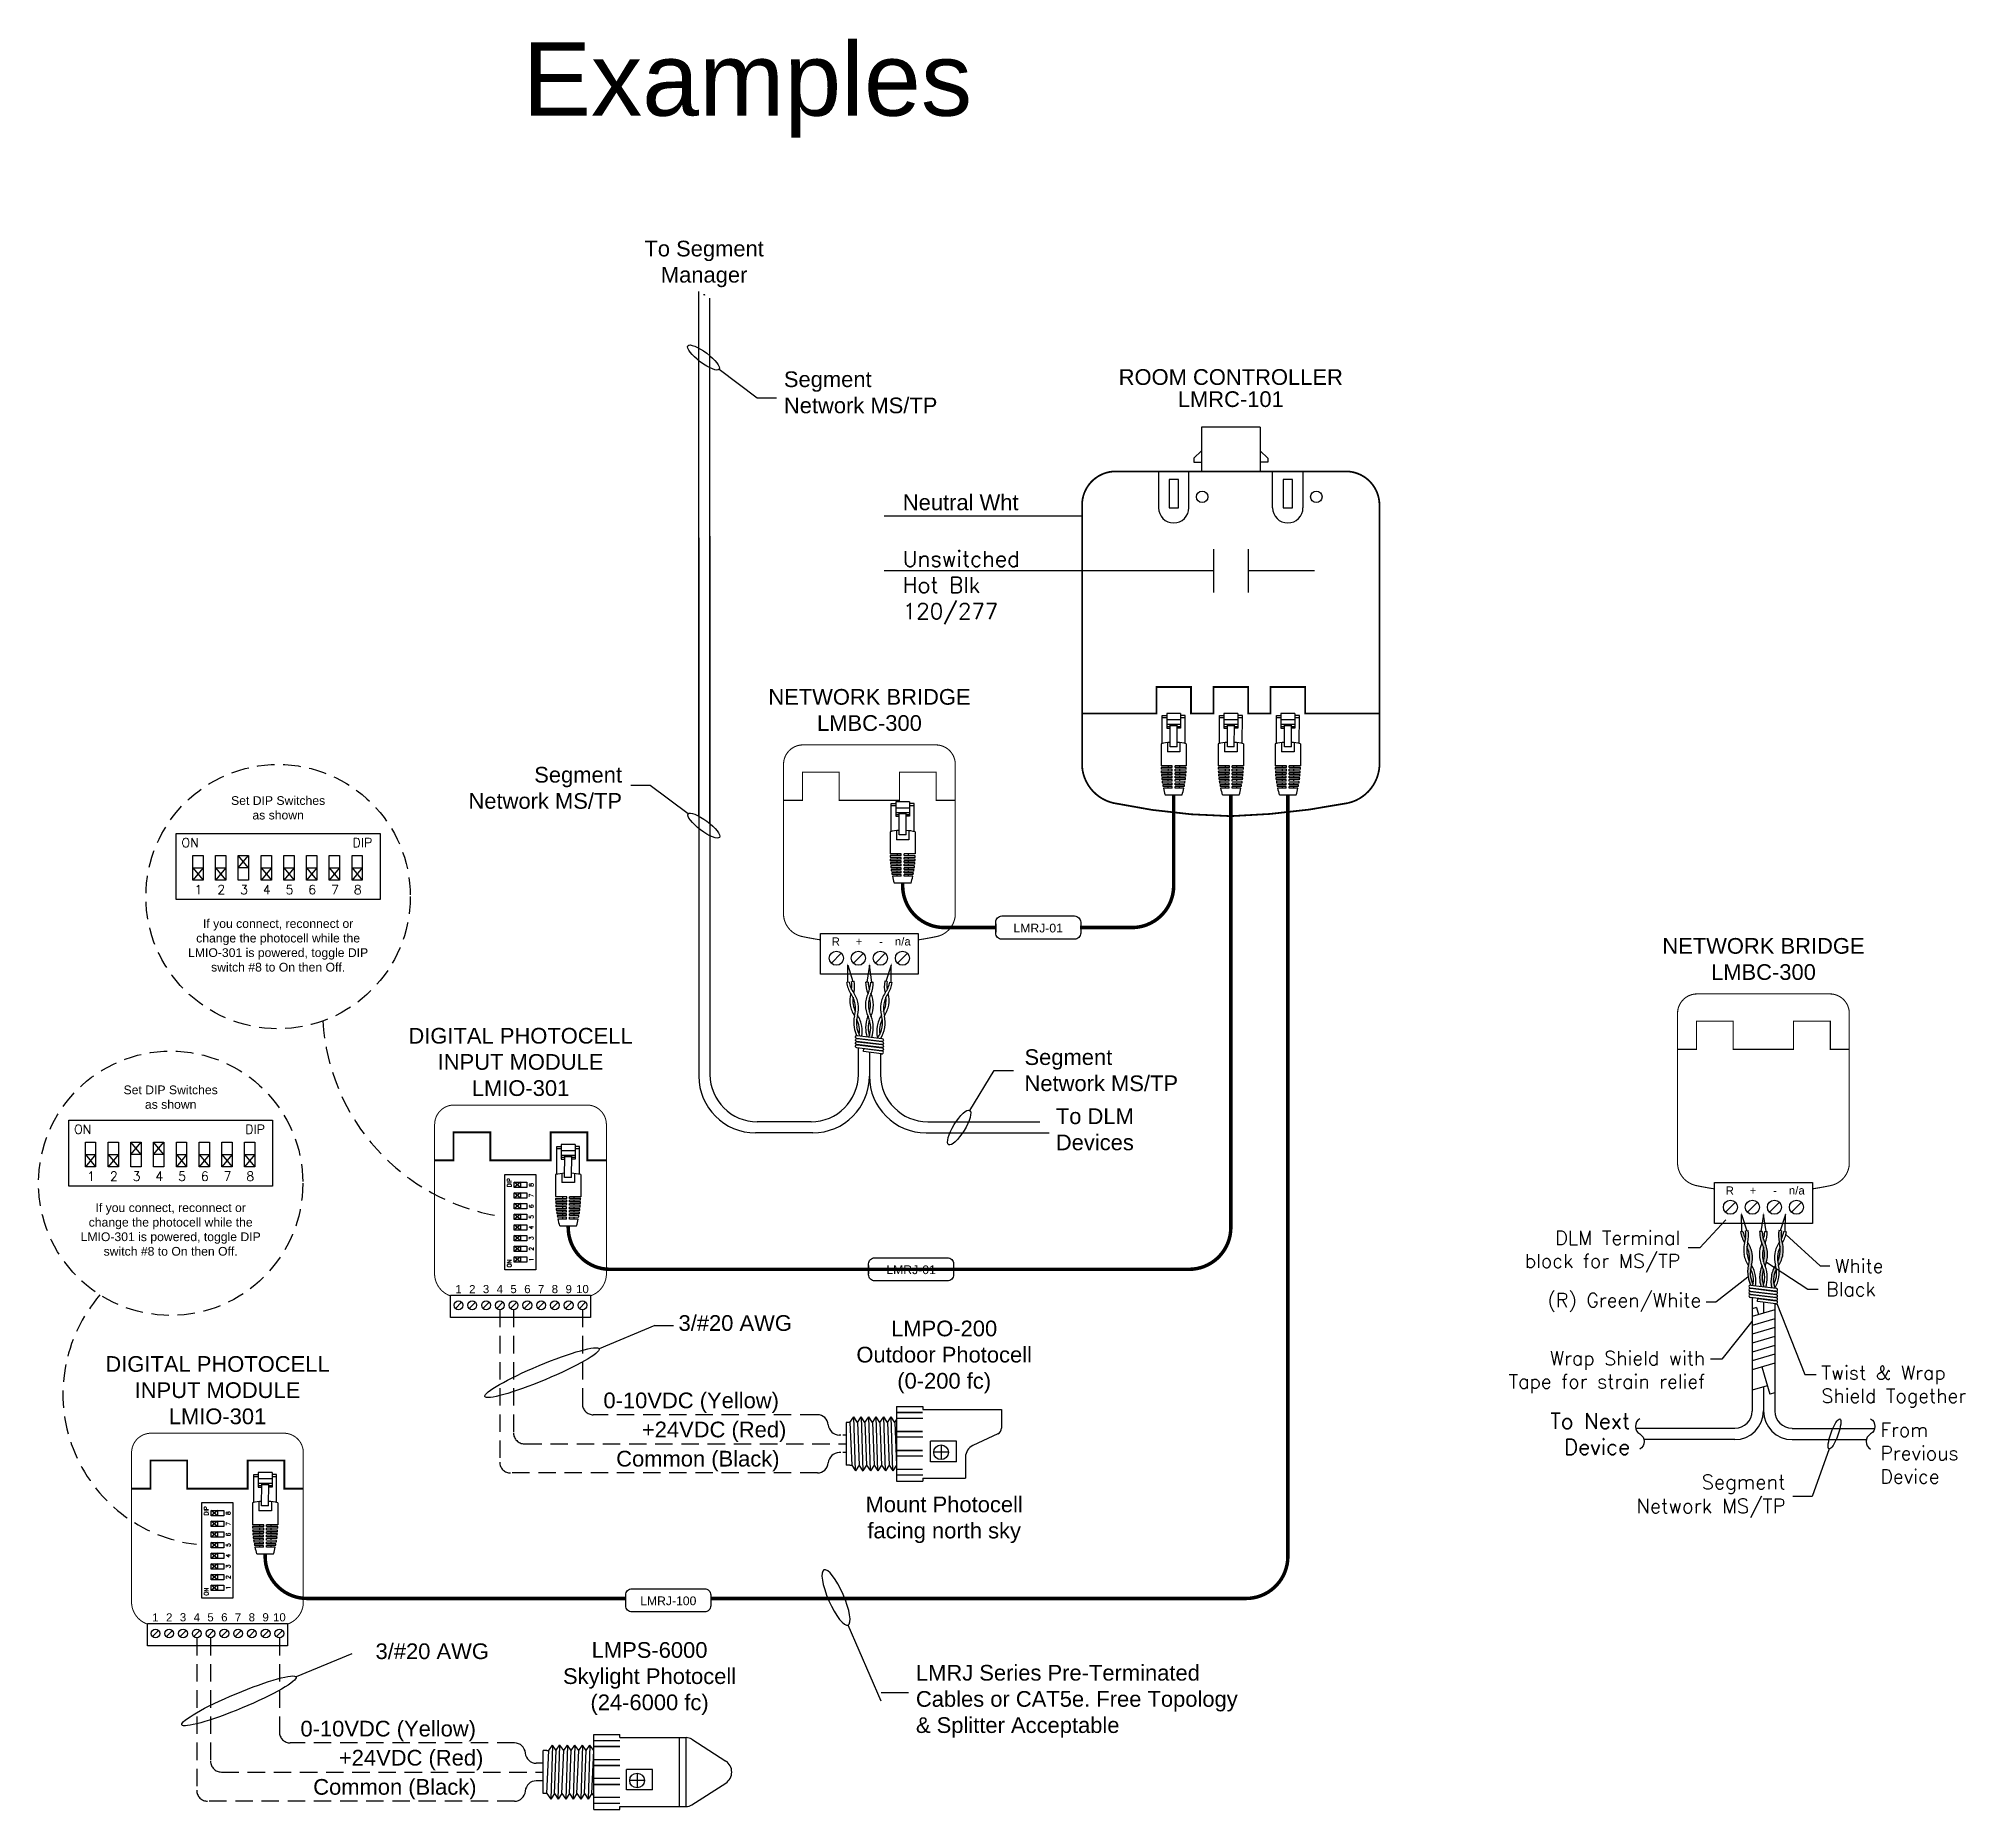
# Model space of a CAD drawing. Header units: inches. Extents: x 59 to 3361, y -1026 to 1732.
# Drawn here: x 1150.4 to 1426.5, y 501.2 to 755 of the extents above; entities that cross this region are included whole.
import ezdxf

# ---------------------------------------------------------------- set-up
doc = ezdxf.new("R2010")
doc.units = ezdxf.units.IN
doc.header["$MEASUREMENT"] = 0
doc.linetypes.add('DASHED', pattern=[0.75, 0.5, -0.25])
doc.layers.add('WS_DETAIL', color=7, linetype='Continuous')
doc.styles.add('ARIAL', font='arial.ttf')
doc.styles.add('ROMANS', font='ROMANS.shx', dxfattribs={"height": 0.0625})
doc.dimstyles.get("Standard").update_dxf_attribs({"dimtxt": 0.18, "dimasz": 0.18, "dimexe": 0.18, "dimexo": 0.0625, "dimgap": 0.09, "dimtad": 0, "dimtih": 1, "dimtoh": 1, "dimdec": 4, "dimzin": 0, "dimdsep": 46, "dimtxsty": 'Standard', "dimcen": 0.09, "dimadec": 0, "dimazin": 0, "dimtfac": 1, "dimtdec": 4, "dimtofl": 0, "dimtmove": 0, "dimatfit": 3, "dimfxl": 1, "dimtolj": 1, "dimtzin": 0, "dimarcsym": 0})

msp = doc.modelspace()

# ---------------------------------------------------------------- texts
at = {"insert": (1251.97, 740.82), "char_height": 10.5, "attachment_point": 8, "style": 'ARIAL'}
msp.add_mtext_dynamic_manual_height_columns('Examples', width=143.1206, gutter_width=70, heights=[0], dxfattribs=at)
at = {"style": 'ARIAL'}
for s, insert, char_height, width, attachment_point in [('To Segment\\PManager', (1245.77, 726.07), 2.249, 57.7564, 2), ('Segment \\PNetwork MS/TP', (1257.2, 701.31), 2.2491, 57.7564, 7), ('Neutral Wht', (1274.24, 688.56), 2.25, 37.3092, 4), ('{\\Fromans|c0;Unswitched\\PHot Blk\\P120/277}', (1274.24, 676.35), 2.2491, 37.2943, 4), ('Segment \\PNetwork MS/TP', (1234, 650.66), 2.25, 40.9705, 3), ('Set DIP Switches \\Pas shown', (1184.72, 646.46), 1.25, 40.9705, 2), ('{\\Fromans|c0;ON}', (1170.87, 640.46), 1.3148, 11.4033, 1), ('{\\Fromans|c0;DIP}', (1195.39, 640.46), 1.3148, 11.4033, 1), ('{\\Fromans|c0;1}', (1173.31, 633.73), 1.3148, 11.4033, 2), ('{\\Fromans|c0;2}', (1176.57, 633.73), 1.3148, 11.4033, 2), ('{\\Fromans|c0;3}', (1179.83, 633.73), 1.3148, 11.4033, 2), ('{\\Fromans|c0;4}', (1183.09, 633.73), 1.3148, 11.4033, 2), ('{\\Fromans|c0;5}', (1186.35, 633.73), 1.3148, 11.4033, 2), ('{\\Fromans|c0;6}', (1189.61, 633.73), 1.3148, 11.4033, 2), ('{\\Fromans|c0;7}', (1192.87, 633.73), 1.3148, 11.4033, 2), ('{\\Fromans|c0;8}', (1196.13, 633.73), 1.3148, 11.4033, 2), ('If you connect, reconnect or \\Pchange the photocell while the \\PLMIO-301 is powered, toggle DIP \\Pswitch #8 to On then Off.', (1184.72, 628.83), 1.25, 40.9705, 2), ('Segment \\PNetwork MS/TP', (1291.68, 610.19), 2.25, 40.9705, 1), ('{\\Fromans|c0;ON}', (1155.48, 599.38), 1.3148, 11.4033, 1), ('{\\Fromans|c0;DIP}', (1180, 599.38), 1.3148, 11.4033, 1), ('To DLM \\PDevices', (1296.17, 601.72), 2.25, 40.9705, 1), ('{\\Fromans|c0;1}', (1157.92, 592.65), 1.3148, 11.4033, 2), ('{\\Fromans|c0;2}', (1161.18, 592.65), 1.3148, 11.4033, 2), ('{\\Fromans|c0;3}', (1164.44, 592.65), 1.3148, 11.4033, 2), ('{\\Fromans|c0;4}', (1167.69, 592.65), 1.3148, 11.4033, 2), ('{\\Fromans|c0;5}', (1170.95, 592.65), 1.3148, 11.4033, 2), ('{\\Fromans|c0;6}', (1174.21, 592.65), 1.3148, 11.4033, 2), ('{\\Fromans|c0;7}', (1177.47, 592.65), 1.3148, 11.4033, 2), ('{\\Fromans|c0;8}', (1180.73, 592.65), 1.3148, 11.4033, 2), ('If you connect, reconnect or \\Pchange the photocell while the \\PLMIO-301 is powered, toggle DIP \\Pswitch #8 to On then Off.', (1169.32, 588.11), 1.25, 40.9705, 2)]:
    msp.add_mtext(s, dxfattribs=dict(at, insert=insert, char_height=char_height, width=width, attachment_point=attachment_point))
at = {"lineweight": 0, "insert": (1169.32, 603.32), "char_height": 1.2512, "width": 64.6289, "attachment_point": 5, "style": 'ARIAL'}
msp.add_mtext('Set DIP Switches \\Pas shown', dxfattribs=at)
at = {"linetype": 'Continuous', "insert": (1276.12, 516.74), "char_height": 2.25, "width": 57.7614, "attachment_point": 4, "style": 'ARIAL'}
msp.add_mtext('LMRJ Series Pre-Terminated \\PCables or CAT5e. Free Topology \\P& Splitter Acceptable', dxfattribs=at)

# ---------------------------------------------------------------- blocks, each defined once
blk = doc.blocks.new('A$C1C8A2811')
for p, q in [((1.57, 1.6), (3, 3.03)), ((4.73, 1.6), (6.16, 3.03)), ((7.88, 1.6), (9.31, 3.03)), ((11.04, 1.6), (12.47, 3.03))]:
    blk.add_line(p, q)
blk.add_lwpolyline([(0, 5.86), (14.04, 5.86), (14.04, 0), (0, 0)], close=True)
for centre in [(2.29, 2.31), (5.44, 2.31), (8.6, 2.31), (11.76, 2.31)]:
    blk.add_circle(centre, 1.01)
blk = doc.blocks.new('LMBC-300_TW')
at = {"linetype": 'Continuous', "const_width": 0.154}
for points in [[(0.01, 7.94), (-9.52, 7.94, 0.414214), (-12.3, 5.15), (-12.3, -16.47, 0.329956), (-9.7, -19.51, 0.013489), (-7.02, -20, 0.013489)], [(0.01, 7.94), (9.53, 7.94, -0.414214), (12.31, 5.15), (12.31, -16.47, -0.329956), (9.71, -19.51, -0.01354), (7.02, -20, -0.01354)]]:
    blk.add_lwpolyline(points, format="xyb", dxfattribs=at)
blk.add_lwpolyline([(-12.3, 0), (-9.59, 0), (-9.59, 4.03), (-4.33, 4.03), (-4.33, 0), (4.33, 0), (4.33, 4.03), (9.59, 4.03), (9.59, 0), (12.31, 0)], dxfattribs=at)
at = {"xscale": 0.9995999999999999, "yscale": 0.9995999999999999, "zscale": 0.9995999999999999}
blk.add_blockref('A$C1C8A2811', (-7.02, -24.94), dxfattribs=at)
at = {"style": 'ARIAL'}
for s, insert, char_height, width, attachment_point in [('NETWORK BRIDGE\\PLMBC-300', (0.01, 15.95), 2.25, 40.9705, 2), ('R', (-4.82, -20.82), 1.17, 0.6198, 8), ('+', (-1.49, -20.82), 1.17, 0.8335, 8), ('-', (1.66, -20.82), 1.17, 0.8454, 8), ('n/a', (4.79, -20.82), 1.168, 0.8454, 8)]:
    blk.add_mtext(s, dxfattribs=dict(at, insert=insert, char_height=char_height, width=width, attachment_point=attachment_point))
blk = doc.blocks.new('G_ENDLINE')
blk.add_lwpolyline([(0.087, 0, -0.57735), (0, 0, 0.57735), (-0.087, 0, 0.57735)], format="xyb")
blk = doc.blocks.new('A$C65587FE4')
for p, q in [((0.468, 0.107), (0.027, 0.054)), ((0.033, 0.001), (0.478, 0.054))]:
    blk.add_line(p, q)
for centre, start, end in [((0.027, 0.027), 90, 283.7483), ((0.474, 0.081), 276.8741, 103.7978)]:
    blk.add_arc(centre, 0.0271, start, end)
blk = doc.blocks.new('A$C6E196373')
for p, q in [((0.117, 0), (0, 0.098)), ((0.117, 0.098), (0, 0)), ((0.117, 0.098), (0.117, 0))]:
    blk.add_line(p, q)
blk.add_lwpolyline([(0, 0.098), (0.235, 0.098), (0.235, 0), (0, 0)], close=True)
blk = doc.blocks.new('*U189')
at = {"linetype": 'DASHED', "ltscale": 5}
for p, q in [((-49.65, 19.22), (-49.65, -2.62)), ((-47.68, 19.22), (-47.68, 1.56)), ((-37.81, 19.22), (-37.81, 5.73)), ((-4.12, 4.18), (-36.25, 4.18)), ((-46.12, 0), (0, 0)), ((-4.12, -4.18), (-48.09, -4.18))]:
    blk.add_line(p, q, dxfattribs=at)
at = {"linetype": 'Continuous'}
blk.add_line((-27.43, 16.96), (-35.4, 13.63), dxfattribs=at)
for p, q in [((-27.43, 16.96), (-24.77, 16.96)), ((0.54, 3.08), (0, 3.08)), ((0, 3.08), (0, -3.08)), ((0.54, 3.08), (1.07, 3.87)), ((0.54, 3.08), (0.79, -3.08)), ((1.32, -3.87), (1.07, 3.87)), ((1.61, 3.08), (1.07, 3.87)), ((1.61, 3.08), (2.15, 3.87)), ((1.61, 3.08), (1.86, -3.08)), ((2.15, 3.87), (2.4, -3.87)), ((2.68, 3.08), (2.15, 3.87)), ((2.68, 3.08), (3.22, 3.87)), ((2.68, 3.08), (2.93, -3.08)), ((3.47, -3.87), (3.22, 3.87)), ((3.76, 3.08), (3.22, 3.87)), ((3.76, 3.08), (4.29, 3.87)), ((3.76, 3.08), (4.01, -3.08)), ((4.54, -3.87), (4.29, 3.87)), ((4.83, 3.08), (4.29, 3.87)), ((4.83, 3.08), (5.37, 3.87)), ((4.83, 3.08), (5.08, -3.08)), ((5.62, -3.87), (5.37, 3.87)), ((5.9, 3.08), (5.37, 3.87)), ((5.9, 3.08), (6.44, 3.87)), ((5.9, 3.08), (6.15, -3.08)), ((6.69, -3.87), (6.44, 3.87)), ((6.98, 3.08), (6.44, 3.87)), ((6.98, 3.08), (7.23, 3.45)), ((6.98, 3.08), (7.23, -3.08)), ((7.23, 5.36), (10.98, 5.36)), ((7.23, 5.36), (7.23, -5.36)), ((10.98, 3.65), (7.23, 3.65)), ((10.98, 5.36), (10.98, 4.93)), ((10.98, 4.93), (22.26, 4.93)), ((22.26, 4.93), (22.26, 2.26)), ((10.98, 0.94), (7.23, 0.94)), ((12.1, -2.56), (12.1, 0.36)), ((15.8, 0.36), (12.1, 0.36)), ((15.8, -2.56), (15.8, 0.36)), ((21.74, 1.43), (18.15, -0.24)), ((10.98, -1.77), (7.23, -1.77)), ((15.8, -2.56), (12.1, -2.56)), ((14.64, -1.21), (12.54, -1.21)), ((13.59, -0.16), (13.59, -2.26)), ((17.09, -1.89), (17.09, -4.93)), ((0.54, -3.08), (0, -3.08)), ((0.54, -3.08), (0.79, -3.08)), ((0.79, -3.08), (1.32, -3.87)), ((1.86, -3.08), (1.32, -3.87)), ((1.86, -3.12), (2.4, -3.9)), ((2.93, -3.08), (2.4, -3.87)), ((2.93, -3.08), (3.47, -3.87)), ((4.01, -3.08), (3.47, -3.87)), ((4.01, -3.08), (4.54, -3.87)), ((5.08, -3.08), (4.54, -3.87)), ((5.08, -3.08), (5.62, -3.87)), ((6.15, -3.08), (5.62, -3.87)), ((6.15, -3.08), (6.69, -3.87)), ((7.23, -3.08), (6.69, -3.87)), ((10.98, -4.48), (7.23, -4.48)), ((7.23, -5.36), (10.98, -5.36)), ((10.98, -4.93), (17.09, -4.93)), ((10.98, -4.93), (10.98, -5.36))]:
    blk.add_line(p, q)
at = {"linetype": 'DASHED'}
for p, q in [((0, 1.26), (-1.01, 1.26)), ((0, -1.26), (-1.01, -1.26))]:
    blk.add_line(p, q, dxfattribs=at)
at = {"const_width": 0.226}
for points in [[(10.98, 4.48), (7.23, 4.48)], [(10.98, 1.77), (7.23, 1.77)], [(10.98, -0.94), (7.23, -0.94)], [(10.98, -3.65), (7.23, -3.65)]]:
    blk.add_lwpolyline(points, dxfattribs=at)
blk.add_circle((13.59, -1.21), 1.05)
at = {"linetype": 'DASHED', "ltscale": 5}
for centre in [(-36.25, 5.73), (-46.12, 1.56), (-48.09, -2.62)]:
    blk.add_arc(centre, 1.56, 180, 270, dxfattribs=at)
at = {"ltscale": 5}
for centre, start, end in [((-4.12, 2.62), 3.6573, 90), ((-1.01, 2.82), 183.6573, 270), ((-1.01, -2.82), 90, 176.3427)]:
    blk.add_arc(centre, 1.56, start, end, dxfattribs=at)
for centre, radius, start, end in [((21.35, 2.26), 0.911, 295.0034, 0), ((-4.12, -2.62), 1.56, 270, 356.3427), ((18.92, -1.89), 1.82, 115.0034, 180)]:
    blk.add_arc(centre, radius, start, end)
blk.add_ellipse((-43.59, 10.2), major_axis=(8.19, 3.42), ratio=0.124542)
at = {"style": 'ARIAL'}
for s, p in [('3/#20 AWG', (-24.03, 16.19)), ('0-10VDC (Yellow)', (-34.79, 5.1)), ('+24VDC (Red)', (-29.28, 0.93)), ('Common (Black)', (-32.96, -3.25))]:
    blk.add_text(s, height=2.25, dxfattribs=at).set_placement(p)
at = {"char_height": 2.25, "width": 40.9705, "attachment_point": 2, "style": 'ARIAL'}
for s, insert in [('LMPO-200 \\POutdoor Photocell\\P(0-200 fc)', (14.04, 17.66)), ('Mount Photocell\\Pfacing north sky', (14.04, -7.55))]:
    blk.add_mtext(s, dxfattribs=dict(at, insert=insert))
blk = doc.blocks.new('*U191')
at = {"linetype": 'DASHED', "ltscale": 5}
for p, q in [((-49.65, 19.22), (-49.65, -2.62)), ((-47.68, 19.22), (-47.68, 1.56)), ((-37.81, 19.22), (-37.81, 5.73)), ((-4.12, 4.18), (-36.25, 4.18)), ((-46.12, 0), (0, 0)), ((0, 1.26), (-1.01, 1.26)), ((0, -1.26), (-1.01, -1.26)), ((-4.12, -4.18), (-48.09, -4.18))]:
    blk.add_line(p, q, dxfattribs=at)
at = {"linetype": 'Continuous'}
blk.add_line((-27.43, 16.96), (-35.4, 13.63), dxfattribs=at)
for p, q in [((0, -3.08), (0, 3.08)), ((0.54, 3.08), (0, 3.08)), ((0.54, -3.08), (0.79, 3.08)), ((0.54, 3.08), (0.79, 3.08)), ((0.79, 3.08), (1.32, 3.87)), ((1.32, 3.87), (1.07, -3.87)), ((1.86, 3.08), (1.32, 3.87)), ((1.61, -3.08), (1.86, 3.08)), ((1.86, 3.12), (2.4, 3.9)), ((2.15, -3.87), (2.4, 3.87)), ((2.93, 3.08), (2.4, 3.87)), ((2.68, -3.08), (2.93, 3.08)), ((2.93, 3.08), (3.47, 3.87)), ((3.47, 3.87), (3.22, -3.87)), ((4.01, 3.08), (3.47, 3.87)), ((3.76, -3.08), (4.01, 3.08)), ((4.01, 3.08), (4.54, 3.87)), ((4.54, 3.87), (4.29, -3.87)), ((5.08, 3.08), (4.54, 3.87)), ((4.83, -3.08), (5.08, 3.08)), ((5.08, 3.08), (5.62, 3.87)), ((5.62, 3.87), (5.37, -3.87)), ((6.15, 3.08), (5.62, 3.87)), ((5.9, -3.08), (6.15, 3.08)), ((6.15, 3.08), (6.69, 3.87)), ((6.69, 3.87), (6.44, -3.87)), ((7.23, 3.08), (6.69, 3.87)), ((6.98, -3.08), (7.23, 3.08)), ((7.23, -5.36), (7.23, 5.36)), ((7.23, 5.36), (10.98, 5.36)), ((10.98, 4.48), (7.23, 4.48)), ((10.98, 4.93), (10.98, 5.36)), ((10.98, 4.93), (19.5, 4.93)), ((19.5, 4.93), (19.5, -4.93)), ((19.5, 4.93), (20.48, 4.93)), ((20.48, -4.93), (20.48, 4.93)), ((21.29, 4.7), (26.16, 1.58)), ((10.98, 1.77), (7.23, 1.77)), ((15.65, 0.36), (11.95, 0.36)), ((11.95, -2.56), (11.95, 0.36)), ((15.65, -2.56), (15.65, 0.36)), ((10.98, -0.94), (7.23, -0.94)), ((15.65, -2.56), (11.95, -2.56)), ((14.49, -1.21), (12.39, -1.21)), ((13.44, -0.16), (13.44, -2.26)), ((21.29, -4.7), (26.16, -1.58)), ((0.54, -3.08), (0, -3.08)), ((0.54, -3.08), (1.07, -3.87)), ((1.61, -3.08), (1.07, -3.87)), ((1.61, -3.08), (2.15, -3.87)), ((2.68, -3.08), (2.15, -3.87)), ((2.68, -3.08), (3.22, -3.87)), ((3.76, -3.08), (3.22, -3.87)), ((3.76, -3.08), (4.29, -3.87)), ((4.83, -3.08), (4.29, -3.87)), ((4.83, -3.08), (5.37, -3.87)), ((5.9, -3.08), (5.37, -3.87)), ((5.9, -3.08), (6.44, -3.87)), ((6.98, -3.08), (6.44, -3.87)), ((6.98, -3.08), (7.23, -3.45)), ((10.98, -3.65), (7.23, -3.65)), ((7.23, -5.36), (10.98, -5.36)), ((10.98, -4.93), (19.5, -4.93)), ((10.98, -5.36), (10.98, -4.93)), ((19.5, -4.93), (20.48, -4.93))]:
    blk.add_line(p, q)
at = {"const_width": 0.226}
for points in [[(10.98, 3.65), (7.23, 3.65)], [(10.98, 0.94), (7.23, 0.94)], [(10.98, -1.77), (7.23, -1.77)], [(10.98, -4.48), (7.23, -4.48)]]:
    blk.add_lwpolyline(points, dxfattribs=at)
blk.add_circle((13.44, -1.21), 1.05)
at = {"linetype": 'DASHED', "ltscale": 5}
for centre in [(-36.25, 5.73), (-46.12, 1.56), (-48.09, -2.62)]:
    blk.add_arc(centre, 1.56, 180, 270, dxfattribs=at)
at = {"ltscale": 5}
for centre, start, end in [((-4.12, 2.62), 3.6573, 90), ((-1.01, 2.82), 183.6573, 270), ((-4.12, -2.62), 270, 356.3427), ((-1.01, -2.82), 90, 176.3427)]:
    blk.add_arc(centre, 1.56, start, end, dxfattribs=at)
for centre, radius, start, end in [((20.48, 3.43), 1.5, 57.359, 90), ((25.14, 0), 1.88, 0, 57.359), ((25.14, 0), 1.88, 302.641, 0), ((20.48, -3.43), 1.5, 270, 302.641)]:
    blk.add_arc(centre, radius, start, end)
blk.add_ellipse((-43.59, 10.2), major_axis=(8.19, 3.42), ratio=0.124542)
at = {"style": 'ARIAL'}
for s, p in [('3/#20 AWG', (-24.03, 16.19)), ('0-10VDC (Yellow)', (-34.79, 5.1)), ('+24VDC (Red)', (-29.28, 0.93)), ('Common (Black)', (-32.96, -3.25))]:
    blk.add_text(s, height=2.25, dxfattribs=at).set_placement(p)
at = {"insert": (15.24, 18.62), "char_height": 2.25, "width": 40.9705, "attachment_point": 2, "style": 'ARIAL'}
blk.add_mtext('LMPS-6000 \\PSkylight Photocell\\P(24-6000 fc)', dxfattribs=at)
blk = doc.blocks.new('LMIO-301_TW')
for p, q in [((-9.33, -21.22), (-8.44, -20.32)), ((-7.35, -21.22), (-6.46, -20.32)), ((-5.38, -21.22), (-4.49, -20.32)), ((-3.41, -21.22), (-2.51, -20.32)), ((-1.43, -21.22), (-0.54, -20.32)), ((0.54, -21.22), (1.43, -20.32)), ((2.51, -21.22), (3.41, -20.32)), ((4.49, -21.22), (5.38, -20.32)), ((6.46, -21.22), (7.36, -20.32)), ((8.44, -21.22), (9.33, -20.32))]:
    blk.add_line(p, q)
at = {"linetype": 'Continuous', "const_width": 0.144}
for points in [[(0.01, 7.94), (-9.52, 7.94, 0.414214), (-12.3, 5.15), (-12.3, -16.47, 0.302646), (-10.02, -19.42, 0.302646)], [(0.01, 7.94), (9.53, 7.94, -0.414214), (12.31, 5.15), (12.31, -16.47, -0.303521), (10.02, -19.42, -0.303521)]]:
    blk.add_lwpolyline(points, format="xyb", dxfattribs=at)
at = {"const_width": 0.265}
blk.add_lwpolyline([(-12.3, 0), (-9.59, 0), (-9.59, 4.03), (-4.33, 4.03), (-4.33, 0), (4.33, 0), (4.33, 4.03), (9.59, 4.03), (9.59, 0), (12.31, 0)], dxfattribs=at)
for points in [[(-2.22, -2.01), (2.22, -2.01), (2.22, -15.7), (-2.22, -15.7)], [(-10.02, -19.33), (10.02, -19.33), (10.02, -22.53), (-10.02, -22.53)]]:
    blk.add_lwpolyline(points, close=True)
for centre in [(-8.88, -20.77), (-6.91, -20.77), (-4.93, -20.77), (-2.96, -20.77), (-0.99, -20.77), (0.99, -20.77), (2.96, -20.77), (4.93, -20.77), (6.91, -20.77), (8.88, -20.77)]:
    blk.add_circle(centre, 0.631)
at = {"xscale": 7.789946161076912, "yscale": 7.789946161076912, "zscale": 7.789946161076912}
for p in [(-0.91, -3.89), (-0.91, -5.42), (-0.91, -6.95), (-0.91, -8.48), (-0.91, -10), (-0.91, -11.53), (-0.91, -13.06), (-0.91, -14.59)]:
    blk.add_blockref('A$C6E196373', p, dxfattribs=at)
at = {"style": 'ARIAL'}
for s, insert, char_height, width, attachment_point in [('DIGITAL PHOTOCELL\\PINPUT MODULE\\PLMIO-301', (0.01, 18.99), 2.25, 40.9705, 2), ('1', (-8.88, -19.04), 1.17, 38.6074, 8), ('2', (-6.91, -19.04), 1.17, 38.6074, 8), ('3', (-4.93, -19.04), 1.17, 38.6074, 8), ('4', (-2.96, -19.04), 1.17, 38.6074, 8), ('5', (-0.99, -19.04), 1.17, 38.6074, 8), ('6', (0.99, -19.04), 1.17, 38.6074, 8), ('7', (2.96, -19.04), 1.17, 38.6074, 8), ('8', (4.93, -19.04), 1.17, 38.6074, 8), ('9', (6.91, -19.04), 1.17, 38.6074, 8), ('10', (8.88, -19.04), 1.168, 38.6074, 8)]:
    blk.add_mtext(s, dxfattribs=dict(at, insert=insert, char_height=char_height, width=width, attachment_point=attachment_point))
at = {"char_height": 0.6162, "width": 5.3448, "rotation": 90, "style": 'ARIAL'}
for s, insert, attachment_point in [('{\\Fromans|c0;DIP}', (-1.91, -3.86), 1), ('{\\Fromans|c0;8}', (1.24, -3.51), 2), ('{\\Fromans|c0;7}', (1.24, -5.04), 2), ('{\\Fromans|c0;6}', (1.24, -6.57), 2), ('{\\Fromans|c0;5}', (1.24, -8.09), 2), ('{\\Fromans|c0;4}', (1.24, -9.62), 2), ('{\\Fromans|c0;3}', (1.24, -11.15), 2), ('{\\Fromans|c0;2}', (1.24, -12.68), 2), ('{\\Fromans|c0;ON}', (-1.91, -15.35), 1), ('{\\Fromans|c0;1}', (1.24, -14.21), 2)]:
    blk.add_mtext(s, dxfattribs=dict(at, insert=insert, attachment_point=attachment_point))
blk = doc.blocks.new('*U112')
for p, q in [((-1.64, 7.37), (-1.63, 11.37)), ((-1.63, 11.37), (-0.99, 11.37)), ((-1.63, 11.09), (-0.99, 11.09)), ((1, 11.65), (-0.99, 11.65)), ((-0.99, 11.65), (-0.99, 9.56)), ((1, 11.65), (1, 9.56)), ((1.65, 11.37), (1, 11.37)), ((1, 11.09), (1.65, 11.09)), ((1.64, 7.37), (1.65, 11.37)), ((-0.99, 10.79), (1, 10.79)), ((-0.99, 10.12), (1, 10.12)), ((-0.5, 9.76), (-0.99, 9.76)), ((-0.99, 9.56), (-0.5, 9.56)), ((-0.5, 6.9), (-0.49, 10.12)), ((0.51, 9.89), (-0.49, 9.89)), ((0.5, 6.89), (0.51, 10.12)), ((1, 9.56), (0.5, 9.56)), ((1, 9.76), (0.51, 9.76)), ((-1.8, 7.34), (-1.81, 4.17)), ((-0.9, 7.49), (-0.9, 6.2)), ((0.9, 6.2), (-0.9, 6.2)), ((0.5, 6.89), (-0.5, 6.9)), ((0.9, 7.49), (0.9, 6.2)), ((1.81, 7.33), (1.8, 4.16)), ((-0.21, 4.16), (-1.81, 4.17)), ((-0.21, 3.92), (-1.81, 3.92)), ((-0.21, 3.67), (-1.8, 3.67)), ((-0.21, 3.42), (-1.79, 3.43)), ((-0.21, 3.18), (-1.78, 3.18)), ((-0.22, 2.93), (-1.76, 2.93)), ((-0.81, 3.67), (-0.82, 3.43)), ((-0.82, 3.18), (-0.82, 2.93)), ((-0.81, 4.16), (-0.81, 3.92)), ((-0.22, 2.93), (-0.21, 3.18)), ((-0.21, 3.92), (-0.21, 4.16)), ((-0.21, 3.42), (-0.21, 3.67)), ((0.21, 3.92), (0.21, 4.16)), ((1.8, 4.16), (0.21, 4.16)), ((1.8, 3.91), (0.21, 3.92)), ((0.21, 3.42), (0.21, 3.67)), ((1.79, 3.67), (0.21, 3.67)), ((1.78, 3.42), (0.21, 3.42)), ((0.21, 2.93), (0.21, 3.18)), ((1.77, 3.18), (0.21, 3.18)), ((1.75, 2.93), (0.21, 2.93)), ((0.81, 4.16), (0.81, 3.92)), ((0.81, 3.67), (0.81, 3.42)), ((0.81, 3.18), (0.81, 2.93)), ((-0.22, 2.69), (-1.74, 2.69)), ((-0.22, 2.44), (-1.71, 2.44)), ((-0.22, 2.19), (-1.68, 2.19)), ((-0.22, 1.95), (-1.65, 1.95)), ((-0.22, 1.7), (-1.61, 1.7)), ((-0.22, 1.45), (-1.57, 1.45)), ((-0.22, 1.21), (-1.52, 1.21)), ((-0.22, 0.96), (-1.47, 0.96)), ((-1.21, 0), (1.21, 0)), ((-0.82, 2.69), (-0.82, 2.44)), ((-0.82, 2.19), (-0.82, 1.95)), ((-0.82, 1.7), (-0.82, 1.45)), ((-0.82, 1.21), (-0.82, 0.96)), ((-0.22, 2.44), (-0.22, 2.69)), ((-0.22, 1.95), (-0.22, 2.19)), ((-0.22, 1.45), (-0.22, 1.7)), ((-0.22, 0.96), (-0.22, 1.21)), ((0.2, 1.95), (0.2, 2.19)), ((1.67, 2.19), (0.2, 2.19)), ((1.64, 1.94), (0.2, 1.95)), ((0.2, 1.45), (0.2, 1.7)), ((1.6, 1.7), (0.2, 1.7)), ((1.55, 1.45), (0.2, 1.45)), ((0.2, 0.96), (0.2, 1.21)), ((1.51, 1.2), (0.2, 1.21)), ((1.45, 0.96), (0.2, 0.96)), ((0.21, 2.44), (0.21, 2.68)), ((1.73, 2.68), (0.21, 2.68)), ((1.7, 2.44), (0.21, 2.44)), ((0.8, 1.7), (0.8, 1.45)), ((0.8, 1.21), (0.8, 0.96)), ((0.81, 2.68), (0.81, 2.44)), ((0.81, 2.19), (0.81, 1.94))]:
    blk.add_line(p, q)
for centre, radius, start, end in [((-0.01, -0.65), 8.19, 93.4212, 102.6603), ((-0.01, -0.65), 8.19, 77.1781, 86.4172), ((13.26, 4.15), 15.07, 180.8562, 181.7934), ((13.26, 4.15), 15.07, 182.7312, 183.6696), ((13.26, 4.15), 15.07, 184.6091, 185.5499), ((-13.27, 4.18), 15.07, 354.2885, 355.2293), ((-13.27, 4.18), 15.07, 356.1688, 357.1073), ((-13.27, 4.18), 15.07, 358.045, 358.9822), ((13.26, 4.15), 15.07, 186.4922, 187.4363), ((13.26, 4.15), 15.07, 188.3824, 189.3309), ((13.26, 4.15), 15.07, 190.282, 191.2359), ((13.26, 4.15), 15.07, 192.1931, 195.9571), ((-13.27, 4.18), 15.07, 343.8813, 347.6453), ((-13.27, 4.18), 15.07, 348.6025, 349.5565), ((-13.27, 4.18), 15.07, 350.5075, 351.456), ((-13.27, 4.18), 15.07, 352.4021, 353.3462)]:
    blk.add_arc(centre, radius, start, end)
blk = doc.blocks.new('*U218')
for p, q in [((-4.19, 55.74), (-4.19, 49.41)), ((4.2, 55.74), (-4.19, 55.74)), ((4.2, 55.74), (4.2, 49.41)), ((-4.19, 52.35), (-5.3, 51.32)), ((-5.3, 51.32), (-5.3, 50.75)), ((-5.3, 50.75), (-4.19, 50.75)), ((4.2, 52.35), (5.32, 51.32)), ((5.32, 50.75), (4.2, 50.75)), ((5.32, 51.32), (5.32, 50.75)), ((-10.35, 49.41), (-10.35, 44.2)), ((-5.98, 44.2), (-5.98, 49.41)), ((6, 44.2), (6, 49.41)), ((10.36, 49.41), (10.36, 44.2)), ((-2.47, 38.28), (-2.47, 32.07)), ((-2.47, 38.28), (-2.47, 32.07)), ((2.48, 38.28), (2.48, 32.07)), ((2.48, 38.28), (2.48, 32.07))]:
    blk.add_line(p, q)
at = {"linetype": 'Continuous', "const_width": 0.25}
blk.add_lwpolyline([(0, 0, -0.048346), (-16.8, 1.88, -0.329956), (-21.3, 7.15), (-21.3, 44.59, -0.414214), (-16.48, 49.41), (16.5, 49.41, -0.414214), (21.32, 44.59), (21.32, 37.07), (21.32, 22.53), (21.32, 7.15, -0.329956), (16.82, 1.88, -0.0415), (0, 0, -0.024292)], format="xyb", dxfattribs=at)
for points in [[(-8.83, 44.2), (-7.5, 44.2), (-7.5, 48.23), (-8.83, 48.23)], [(7.52, 44.2), (8.84, 44.2), (8.84, 48.23), (7.52, 48.23)]]:
    blk.add_lwpolyline(points, close=True)
for points in [[(-2.47, 35.18), (-12, 35.18)], [(12.01, 35.18), (2.48, 35.18), (2.48, 35.18)]]:
    blk.add_lwpolyline(points)
at = {"const_width": 0.25}
blk.add_lwpolyline([(-21.3, 14.72), (-10.64, 14.72), (-10.64, 18.51), (-5.69, 18.51), (-5.69, 14.72), (-2.47, 14.72), (-2.47, 18.51), (2.49, 18.51), (2.49, 14.72), (5.7, 14.72), (5.7, 18.51), (10.66, 18.51), (10.66, 14.72), (21.32, 14.72)], dxfattribs=at)
for centre in [(-4.08, 45.77), (12.27, 45.77)]:
    blk.add_circle(centre, 0.82)
for centre in [(-8.17, 44.2), (8.18, 44.2)]:
    blk.add_arc(centre, 2.18, 180, 0)
at = {"char_height": 2.25, "width": 40.9705, "attachment_point": 2, "style": 'ARIAL'}
for s, insert in [('ROOM CONTROLLER', (0.01, 64.06)), ('LMRC-101', (0.01, 60.89))]:
    blk.add_mtext(s, dxfattribs=dict(at, insert=insert))
blk = doc.blocks.new('*U126')
at = {"layer": 'WS_DETAIL', "const_width": 0.5}
for points in [[(0, 115.16), (0, 6)], [(-146.56, 6), (-146.56, 6.38)], [(-6, 0), (-140.56, 0)]]:
    blk.add_lwpolyline(points, dxfattribs=at)
for points in [[(-140.56, 0, -0.414214), (-146.56, 6)], [(0, 6, -0.414214), (-6, 0)]]:
    blk.add_lwpolyline(points, format="xyb", dxfattribs=at)
blk = doc.blocks.new('*U247')
blk.add_lwpolyline([(-5.21, 1.66), (5.21, 1.66, -0.414214), (6.09, 0.78), (6.09, -0.78, -0.414214), (5.21, -1.66), (-5.21, -1.66, -0.414214), (-6.09, -0.78), (-6.09, 0.78, -0.414214)], format="xyb", close=True)
at = {"insert": (0, -0.08), "char_height": 1.25, "attachment_point": 5, "style": 'ARIAL', "bg_fill": 3, "box_fill_scale": 1, "bg_fill_color": 256, "bg_fill_transparency": 0}
blk.add_mtext_dynamic_manual_height_columns('LMRJ-100', width=12.0337, gutter_width=70, heights=[0], dxfattribs=at)
blk = doc.blocks.new('*U127')
at = {"layer": 'WS_DETAIL', "const_width": 0.5}
for points in [[(0, 67.99), (0, 6)], [(-94.96, 6), (-94.96, 6.26)], [(-6, 0), (-88.96, 0)]]:
    blk.add_lwpolyline(points, dxfattribs=at)
for points in [[(-88.96, 0, -0.414214), (-94.96, 6)], [(0, 6, -0.414214), (-6, 0)]]:
    blk.add_lwpolyline(points, format="xyb", dxfattribs=at)
blk = doc.blocks.new('*U250')
at = {"insert": (0, -0.08), "char_height": 1.25, "attachment_point": 5, "style": 'ARIAL', "bg_fill": 3, "box_fill_scale": 1, "bg_fill_color": 256, "bg_fill_transparency": 0}
blk.add_mtext_dynamic_manual_height_columns('LMRJ-01', width=12.0337, gutter_width=70, heights=[2.35], dxfattribs=at)
blk.add_lwpolyline([(-5.21, 1.66), (5.21, 1.66, -0.414214), (6.09, 0.78), (6.09, -0.78, -0.414214), (5.21, -1.66), (-5.21, -1.66, -0.414214), (-6.09, -0.78), (-6.09, 0.78, -0.414214)], format="xyb", close=True)
blk = doc.blocks.new('*U128')
at = {"layer": 'WS_DETAIL', "const_width": 0.5}
for points in [[(0, 19.01), (0, 6)], [(-38.84, 6), (-38.84, 6.38)], [(-6, 0), (-32.84, 0)]]:
    blk.add_lwpolyline(points, dxfattribs=at)
for points in [[(-32.84, 0, -0.414214), (-38.84, 6)], [(0, 6, -0.414214), (-6, 0)]]:
    blk.add_lwpolyline(points, format="xyb", dxfattribs=at)
blk = doc.blocks.new('*U245')
at = {"insert": (0, -0.08), "char_height": 1.25, "attachment_point": 5, "style": 'ARIAL', "bg_fill": 3, "box_fill_scale": 1, "bg_fill_color": 256, "bg_fill_transparency": 0}
blk.add_mtext_dynamic_manual_height_columns('LMRJ-01', width=12.0337, gutter_width=70, heights=[2.35], dxfattribs=at)
blk.add_lwpolyline([(-5.21, 1.66), (5.21, 1.66, -0.414214), (6.09, 0.78), (6.09, -0.78, -0.414214), (5.21, -1.66), (-5.21, -1.66, -0.414214), (-6.09, -0.78), (-6.09, 0.78, -0.414214)], format="xyb", close=True)
blk = doc.blocks.new('MSTP')
h = blk.add_hatch(color=256)
h.paths.add_polyline_path([(1.48, -8.9, 0.120606), (1.63, -10.57), (1.17, -10.52, 0.0008), (1.17, -10.51, -0.094746), (1.13, -8.84, -0.094746), (1.7, -7.27, 0.002014), (1.72, -7.25, 0.002014), (1.73, -7.28, -0.034938), (1.85, -7.82, 0.070973)])
h.paths.add_polyline_path([(2.35, -5.7, 0.109546), (2.26, -4.03, 0.001993), (2.25, -4, -0.094746), (2.21, -2.33), (2.56, -2.39, 0.070973), (2.57, -3.52, -0.113898), (2.79, -5.77, -0.109526), (2.16, -7.32, -0.040685), (2.04, -6.7, 0.068536)])
h.paths.add_polyline_path([(-0.23, -7.41, 0.002014), (-0.22, -7.38, 0.002014), (-0.21, -7.41, -0.034938), (0, -7.93, 0.070973), (-0.19, -9.05, 0.085373), (0.08, -10.39), (-0.36, -10.33, -0.07335), (-0.55, -9.05, -0.094746)])
h.paths.add_polyline_path([(0.15, -5.75, 0.068536), (0, -4.71, -0.112468), (-0.55, -2.45), (-0.19, -2.45, 0.108028), (0.22, -4.12, -0.109526), (0.59, -5.75, -0.109526), (0.22, -7.38, -0.040685), (0, -6.8, 0.068536)])
h.paths.add_polyline_path([(-1.85, -8.96, 0.06985), (-1.49, -10.01, -0.012752), (-1.52, -10.19), (-1.8, -10.16, 0.058757), (-1.85, -10.15, -0.06709), (-2.2, -9.02, -0.094746), (-2.16, -7.35, 0.111564), (-2.06, -5.65, 0.068536), (-2.38, -4.64, -0.040685), (-2.26, -4.03, -0.109526), (-1.63, -5.58, -0.111564), (-1.73, -7.28, 0.106175)])
h.paths.add_polyline_path([(-3.29, -2.51), (-2.93, -2.45, 0.070973), (-2.57, -3.52, 0.028112), (-2.72, -4.07, -0.094194)])
for p, q in [((-3.12, -2.47), (-3.16, 0)), ((-3.16, 0), (-2.39, -2.35)), ((0, 0), (-0.37, -2.44)), ((0.37, -2.44), (0, 0)), ((3.16, 0), (2.39, -2.35)), ((3.12, -2.47), (3.16, 0)), ((-2.94, -2.44), (-3.3, -2.5)), ((-2.57, -2.38), (-2.21, -2.32)), ((-0.19, -2.44), (-0.55, -2.44)), ((0.19, -2.44), (0.55, -2.44)), ((2.57, -2.38), (2.21, -2.32)), ((2.94, -2.44), (3.3, -2.5)), ((1.76, -11.03), (-1.89, -10.59)), ((1.76, -11.48), (-1.89, -11.04)), ((-1.81, -10.16), (1.81, -10.6)), ((-1.81, -10.6), (1.81, -11.04)), ((1.76, -11.92), (-1.89, -11.49)), ((1.76, -12.37), (-1.89, -11.93)), ((-1.81, -11.05), (1.81, -11.49)), ((-1.81, -11.5), (1.81, -11.93)), ((-1.62, -11.96), (-1.62, -28.19)), ((-0.99, -13.36), (-1.62, -13.55)), ((1.62, -13.69), (-1.62, -14.64)), ((-0.99, -13.36), (-0.69, -14.37)), ((-0.85, -12.5), (-0.8, -12.06)), ((1.76, -12.82), (-0.85, -12.5)), ((-0.8, -12.06), (1.81, -12.38)), ((0, -12.6), (0, -14.17)), ((0, -12.6), (0, -14.17)), ((1.62, -12.8), (1.62, -28.19)), ((1.62, -14.96), (-1.62, -15.92)), ((1.62, -16.23), (-1.62, -17.19)), ((1.62, -17.51), (-1.62, -18.46)), ((1.62, -18.78), (-1.62, -19.73)), ((1.62, -20.05), (-1.62, -21.01)), ((1.62, -21.32), (-1.62, -22.28)), ((-0.25, -21.87), (0.9, -25.78)), ((0.54, -24.57), (-1.62, -25.21)), ((0, -24.73), (0, -28.17)), ((1.62, -25.57), (0.9, -25.78)), ((-4.09, -30.67), (-18.32, -30.67)), ((-4.12, -32.29), (-17.13, -32.29)), ((4.1, -30.67), (15.93, -30.67)), ((4.12, -32.29), (14.74, -32.29)), ((9.4, -33.63), (6.96, -40.42)), ((6.96, -40.42), (4.22, -40.42))]:
    blk.add_line(p, q)
at = {"const_width": 0.082}
for points in [[(-2.39, -2.35), (-3.16, 0), (-3.12, -2.47)], [(0.37, -2.44), (0, 0), (-0.37, -2.44)], [(3.12, -2.47), (3.16, 0), (2.39, -2.35)]]:
    blk.add_lwpolyline(points, dxfattribs=at)
for centre, radius, start, end in [((1.1, -1.77), 4.45, 189.4603, 211.11), ((1.01, -1.68), 4.02, 190.9117, 207.1503), ((-6.55, -2.94), 4.02, 351.7703, 8.0089), ((-6.6, -3.05), 4.45, 347.8107, 9.4603), ((4.68, -2.37), 5.23, 180.8101, 206.4781), ((3.84, -2.34), 4.03, 181.4554, 206.1179), ((-3.83, -2.34), 4.02, 342.308, 358.5486), ((-3.9, -2.44), 4.45, 338.3503, 0), ((6.6, -3.05), 4.45, 170.5397, 192.1893), ((6.55, -2.94), 4.02, 171.9911, 188.2297), ((-1.01, -1.68), 4.02, 332.8497, 349.0883), ((-1.1, -1.77), 4.45, 328.89, 350.5397), ((2.2, -5.12), 5.03, 161.3433, 187.3349), ((1.46, -5.07), 3.87, 164.2231, 189.2296), ((-5.88, -6.29), 3.87, 9.6911, 25.3738), ((-5.44, -6.22), 3.87, 9.6911, 35.1544), ((3.28, -5.76), 3.87, 155.3356, 179.7692), ((3.72, -5.76), 3.87, 164.0866, 179.7692), ((-3.72, -5.76), 3.87, 0.2308, 15.9134), ((-3.28, -5.76), 3.87, 0.2308, 25.2325), ((5.44, -6.22), 3.87, 144.8456, 170.3089), ((5.88, -6.29), 3.87, 154.6262, 170.3089), ((-1.46, -5.07), 3.87, 350.7704, 15.7769), ((-2.2, -5.12), 5.03, 352.6651, 18.6567), ((1.02, -5.11), 3.87, 189.6911, 214.6929), ((1.46, -5.04), 3.87, 189.6911, 205.3738), ((2.18, -8.28), 4.45, 167.8107, 189.4603), ((-5.88, -6.26), 3.87, 343.7663, 9.2296), ((2.13, -8.4), 4.02, 163.7663, 188.0089), ((-5.43, -9.66), 4.02, 10.9117, 27.1503), ((-5.45, -6.19), 3.87, 343.7663, 9.2296), ((1.46, -5.04), 3.87, 214.6929, 215.1544), ((-5.52, -9.57), 4.45, 9.4603, 31.11), ((3.28, -5.73), 3.87, 180.2308, 205.6941), ((3.9, -9.05), 4.45, 158.3503, 180), ((-3.72, -5.73), 3.87, 334.3059, 334.7675), ((-3.83, -9.15), 4.02, 1.4514, 25.6941), ((3.83, -9.15), 4.02, 162.31, 178.5486), ((3.72, -5.73), 3.87, 180.2308, 205.6941), ((-3.72, -5.73), 3.87, 344.0866, 359.7692), ((-3.28, -5.73), 3.87, 334.7675, 359.7692), ((-3.9, -9.05), 4.45, 0, 21.6497), ((5.52, -9.57), 4.45, 148.89, 170.5397), ((5.43, -9.66), 4.02, 152.8497, 169.0883), ((5.45, -6.19), 3.87, 170.7704, 196.2337), ((-1.46, -5.04), 3.87, 324.8456, 325.3071), ((-2.13, -8.4), 4.02, 351.9911, 16.2337), ((5.88, -6.26), 3.87, 170.7704, 196.2337), ((-1.46, -5.04), 3.87, 334.6262, 350.3089), ((-1.02, -5.11), 3.87, 325.3071, 350.3089), ((-2.18, -8.28), 4.45, 350.5397, 12.1893), ((2.18, -8.28), 4.45, 189.4603, 204.8156), ((-1.86, -10.37), 0.222, 76.2022, 263.1259), ((-1.86, -10.82), 0.222, 76.2022, 263.1259), ((-1.86, -11.27), 0.222, 76.2022, 263.1259), ((2.1, -8.2), 4.02, 190.9117, 206.8942), ((-4.99, -9.42), 3.55, 347.4659, 8.5523), ((-5.52, -9.57), 4.45, 351.2808, 9.4603), ((3.9, -9.05), 4.45, 180, 196.7806), ((3.83, -8.95), 4.02, 181.4514, 200.97), ((-3.83, -8.95), 4.02, 342.31, 358.5486), ((-3.9, -9.05), 4.45, 342.0912, 0), ((5.52, -9.57), 4.45, 170.5397, 192.1893), ((-2.55, -11.59), 3.87, 16.0503, 16.2337), ((4.36, -12.74), 3.87, 144.8456, 145.0169), ((4.99, -9.42), 3.55, 171.4477, 198.9556), ((-2.1, -8.2), 4.02, 333.1058, 349.0883), ((-2.18, -8.28), 4.45, 329.0247, 350.5397), ((1.81, -10.82), 0.222, 256.2517, 90), ((1.81, -11.26), 0.222, 256.2517, 90), ((-1.86, -11.71), 0.222, 76.2022, 263.1259), ((1.81, -11.71), 0.222, 256.2517, 90), ((1.81, -12.15), 0.222, 256.2517, 90), ((1.81, -12.6), 0.222, 256.2517, 90), ((-4.12, -28.17), 4.12, 270, 360), ((-4.09, -28.19), 2.47, 270, 360), ((4.12, -28.17), 4.12, 180, 270), ((4.1, -28.19), 2.47, 180, 270)]:
    blk.add_arc(centre, radius, start, end)
blk.add_ellipse((10.18, -31.48), major_axis=(-0.78, -2.15), ratio=0.22265)
at = {"xscale": -25.05896597721454, "yscale": 25.05896597721454, "zscale": 25.05896597721446, "rotation": 270}
blk.add_blockref('G_ENDLINE', (-17.72, -31.48), dxfattribs=at)
at = {"extrusion": (0, 0, -1), "xscale": -25.05896597721454, "yscale": 25.05896597721454, "zscale": -25.05896597721454, "rotation": 270}
blk.add_blockref('G_ENDLINE', (-15.34, -31.48), dxfattribs=at)
at = {"linetype": 'Continuous', "style": 'ROMANS'}
for s, insert, char_height, width, attachment_point in [('DLM Terminal \\Pblock for MS/TP', (-11.93, -5.35), 1.9992, 51.3211, 6), ('White', (10.25, -7.4), 1.999, 51.3211, 4), ('(R) Green/White', (-8.93, -12.65), 1.9992, 51.3211, 6), ('Black', (8.98, -10.72), 1.999, 51.3211, 4), ('Wrap Shield with \\PTape for strain relief', (-8.34, -22.61), 1.9992, 51.3211, 6), ('Twist & Wrap \\PShield Together', (8.3, -24.69), 1.9992, 51.3211, 4), ('To Next \\PDevice', (-19.09, -31.48), 2.227, 57.1375, 6), ('From \\PPrevious \\PDevice', (16.75, -34.22), 1.999, 51.3211, 4), ('Segment \\PNetwork MS/TP', (3.16, -40.42), 2.0617, 57.1375, 6)]:
    blk.add_mtext(s, dxfattribs=dict(at, insert=insert, char_height=char_height, width=width, attachment_point=attachment_point))
for points in [[(-5.39, -0.79), (-9.14, -4.8), (-10.78, -4.81)], [(3.21, -2.89), (8.12, -7.4), (9.51, -7.4)], [(0.43, -6.84), (6.36, -10.72), (7.85, -10.72)], [(-2.22, -9), (-6.81, -12.6), (-8.19, -12.61)], [(1.92, -12.8), (5.92, -22.93), (7.56, -22.93)], [(-1.65, -15.37), (-5.97, -20.74), (-7.6, -20.74)]]:
    blk.add_leader(points, dimstyle='Standard', override={"dimasz": 0.31, "dimgap": 0.09, "dimtad": 0})

# ---------------------------------------------------------------- linework, layer by layer
for p, q in [((1245.02, 643.61), (1245.02, 718.79)), ((1246.61, 642.52), (1246.61, 717.82)), ((1247.93, 707.64), (1253.36, 703.57)), ((1253.36, 703.57), (1256.13, 703.57)), ((1245.02, 683.47), (1245.02, 606.33)), ((1246.61, 683.71), (1246.61, 606.57)), ((1238.04, 648.01), (1235.27, 648.01)), ((1243.47, 643.94), (1238.04, 648.01)), ((1266.37, 619.79), (1266.34, 622.23)), ((1266.34, 622.23), (1267.09, 619.91)), ((1269.46, 622.23), (1269.09, 619.82)), ((1269.82, 619.82), (1269.46, 622.23)), ((1272.58, 622.23), (1271.83, 619.91)), ((1272.55, 619.79), (1272.58, 622.23)), ((1266.55, 619.82), (1266.2, 619.76)), ((1266.92, 619.88), (1267.27, 619.94)), ((1269.27, 619.82), (1268.92, 619.82)), ((1269.65, 619.82), (1270, 619.82)), ((1272, 619.88), (1271.65, 619.94)), ((1272.37, 619.82), (1272.72, 619.76)), ((1267.86, 610.39), (1267.86, 606.57)), ((1268.61, 609.86), (1268.67, 610.29)), ((1268.67, 610.29), (1271.25, 609.98)), ((1271.2, 609.55), (1268.61, 609.86)), ((1269.46, 609.76), (1269.46, 606.33)), ((1271.06, 609.56), (1271.06, 606.57)), ((1283.83, 601.43), (1287.33, 607.16)), ((1287.33, 607.16), (1290.1, 607.16)), ((1261.1, 599.81), (1253.38, 599.81)), ((1277.82, 599.81), (1293.86, 599.81)), ((1261.34, 598.21), (1253.13, 598.21)), ((1277.58, 598.21), (1295.22, 598.21)), ((1271.16, 517.99), (1275.05, 517.99))]:
    msp.add_line(p, q)
at = {"linetype": 'Continuous'}
msp.add_line((1271.16, 516.74), (1266.4, 527.64), dxfattribs=at)
for points in [[(1299.93, 686.59), (1271.55, 686.59)], [(1309.23, 678.78), (1271.55, 678.78)]]:
    msp.add_lwpolyline(points)
for points in [[(1199.32, 641.11), (1199.32, 631.64), (1170.11, 631.64), (1170.11, 641.11)], [(1183.93, 600.03), (1183.93, 590.55), (1154.72, 590.55), (1154.72, 600.03)]]:
    msp.add_lwpolyline(points, close=True)
at = {"const_width": 0.0812}
for points in [[(1267.09, 619.91), (1266.34, 622.23), (1266.37, 619.79)], [(1269.82, 619.82), (1269.46, 622.23), (1269.09, 619.82)], [(1272.55, 619.79), (1272.58, 622.23), (1271.83, 619.91)]]:
    msp.add_lwpolyline(points, dxfattribs=at)
at = {"linetype": 'DASHED', "ltscale": 5}
for centre in [(1184.72, 632.07), (1169.32, 590.99)]:
    msp.add_circle(centre, 18.94, dxfattribs=at)
for centre, radius, start, end in [((1270.54, 620.48), 4.41, 189.4603, 211.11), ((1270.46, 620.57), 3.98, 190.9117, 215.1544), ((1262.97, 619.33), 3.98, 351.7703, 8.0089), ((1262.92, 619.21), 4.41, 347.8107, 9.4603), ((1273.32, 619.82), 4.41, 180, 201.6497), ((1265.67, 619.92), 3.98, 334.3059, 358.5486), ((1273.25, 619.92), 3.98, 181.4514, 197.69), ((1265.6, 619.82), 4.41, 338.3503, 0), ((1276, 619.21), 4.41, 170.5397, 192.1893), ((1268.46, 620.57), 3.98, 324.8456, 349.0883), ((1275.94, 619.33), 3.98, 171.9911, 188.2297), ((1268.38, 620.48), 4.41, 328.89, 350.5397), ((1270.47, 617.14), 3.83, 164.2278, 189.2296), ((1270.47, 617.17), 3.83, 189.6911, 214.6929), ((1263.64, 616), 3.83, 9.6911, 35.1544), ((1270.91, 617.21), 3.83, 173.5469, 189.2296), ((1270.9, 617.24), 3.83, 189.6911, 205.3738), ((1264.07, 616.07), 3.83, 9.6911, 35.1544), ((1270.91, 617.21), 3.83, 163.7663, 164.2278), ((1263.63, 616.03), 3.83, 343.7663, 9.2296), ((1264.07, 616.11), 3.83, 343.7663, 9.2296), ((1272.71, 616.53), 3.83, 154.3059, 179.7692), ((1272.71, 616.56), 3.83, 180.2308, 205.6941), ((1265.78, 616.53), 3.83, 25.2325, 25.6941), ((1273.14, 616.53), 3.83, 154.3059, 179.7692), ((1273.14, 616.56), 3.83, 180.2308, 205.6941), ((1265.78, 616.53), 3.83, 0.2308, 15.9134), ((1265.78, 616.56), 3.83, 344.0866, 359.7692), ((1266.21, 616.53), 3.83, 0.2308, 25.2325), ((1266.21, 616.56), 3.83, 334.7675, 359.7692), ((1274.85, 616.11), 3.83, 170.7704, 196.2337), ((1274.85, 616.07), 3.83, 144.8456, 170.3089), ((1275.28, 616.03), 3.83, 170.7704, 196.2337), ((1268.02, 617.24), 3.83, 334.6262, 350.3089), ((1275.28, 616), 3.83, 144.8456, 170.3089), ((1268.45, 617.17), 3.83, 325.3071, 350.3089), ((1268.01, 617.21), 3.83, 15.7722, 16.2337), ((1268.01, 617.21), 3.83, 350.7704, 6.4531), ((1268.44, 617.14), 3.83, 350.7704, 15.7722), ((1271.62, 614.03), 4.41, 167.8107, 189.4603), ((1271.62, 614.03), 4.41, 189.4603, 204.8156), ((1271.57, 613.92), 3.98, 163.7663, 188.0089), ((1271.53, 614.12), 3.98, 190.9117, 210.0474), ((1264.08, 612.67), 3.98, 10.9117, 27.1503), ((1270.9, 617.24), 3.83, 214.6929, 215.1544), ((1264, 612.76), 4.41, 9.4603, 31.11), ((1264.05, 612.87), 3.98, 351.7703, 8.0089), ((1264, 612.76), 4.41, 351.2808, 9.4603), ((1273.32, 613.28), 4.41, 158.3503, 180), ((1273.32, 613.28), 4.41, 180, 196.7806), ((1265.78, 616.56), 3.83, 334.3059, 334.7675), ((1265.67, 613.17), 3.98, 1.4514, 25.6941), ((1273.25, 613.17), 3.98, 162.31, 178.5486), ((1273.25, 613.38), 3.98, 181.4514, 197.69), ((1265.67, 613.38), 3.98, 339.2987, 358.5486), ((1265.6, 613.28), 4.41, 0, 21.6497), ((1265.6, 613.28), 4.41, 342.0912, 0), ((1274.92, 612.76), 4.41, 170.5397, 192.1893), ((1274.92, 612.76), 4.41, 148.89, 170.5397), ((1267.39, 614.12), 3.98, 324.8456, 349.0883), ((1274.87, 612.87), 3.98, 171.9911, 188.2297), ((1274.84, 612.67), 3.98, 152.8497, 169.0883), ((1267.3, 614.03), 4.41, 329.0247, 350.5397), ((1268.02, 617.24), 3.83, 324.8456, 325.3071), ((1267.35, 613.92), 3.98, 351.9911, 16.2337), ((1267.3, 614.03), 4.41, 350.5397, 12.1893), ((1266.94, 610.76), 3.83, 16.0503, 16.2337), ((1273.77, 609.62), 3.83, 144.8456, 145.0169), ((1271.25, 609.76), 0.22, 256.2517, 90), ((1253.13, 606.33), 8.12, 180, 270), ((1253.38, 606.57), 6.77, 180, 270), ((1261.1, 606.57), 6.77, 270, 0), ((1261.34, 606.33), 8.12, 270, 0), ((1277.58, 606.33), 8.12, 180, 270), ((1277.82, 606.57), 6.77, 180, 270)]:
    msp.add_arc(centre, radius, start, end)
for centre, radius, start, end in [((1221.31, 616.13), 30.25, 183.5759, 260.7567), ((1175.56, 560.77), 21.68, 139.0232, 263.2755)]:
    msp.add_arc(centre, radius, start, end, dxfattribs=at)
for centre, major_axis, ratio in [((1245.68, 709.33), (2.25, -1.69), 0.271285), ((1245.72, 642.25), (-2.25, 1.69), 0.271285), ((1282.32, 598.97), (1.5, 2.46), 0.28492)]:
    msp.add_ellipse(centre, major_axis=major_axis, ratio=ratio)
at = {"extrusion": (0, 0, -1)}
msp.add_ellipse((1264.67, 531.61), major_axis=(1.73, -3.97), ratio=0.259, dxfattribs=at)

# ---------------------------------------------------------------- block references
for name, p in [('G_ENDLINE', (1245.77, 718.31)), ('*U218', (1321.23, 643.6)), ('LMBC-300_TW', (1269.45, 645.87)), ('*U112', (1313.06, 646.64)), ('*U112', (1321.25, 646.64)), ('*U112', (1329.42, 646.64)), ('*U128', (1313.06, 627.63)), ('*U112', (1274.22, 634.02)), ('LMBC-300_TW', (1397.57, 610.18)), ('LMIO-301_TW', (1219.45, 594.26)), ('*U112', (1226.28, 584.9)), ('MSTP', (1397.58, 586.53)), ('*U250', (1275.43, 578.66)), ('*U189', (1266.13, 553.64)), ('LMIO-301_TW', (1176.02, 547.22)), ('*U112', (1182.86, 537.86)), ('*U191', (1222.71, 506.6))]:
    msp.add_blockref(name, p)
at = {"xscale": 15, "yscale": 15}
for p, rotation in [((1173.97, 634.43), 90), ((1177.23, 634.43), 90), ((1179.01, 637.95), 270), ((1183.75, 634.43), 90), ((1187.01, 634.43), 90), ((1190.27, 634.43), 90), ((1193.52, 634.43), 90), ((1196.78, 634.43), 90), ((1158.57, 593.34), 90), ((1161.83, 593.34), 90), ((1163.62, 596.86), 270), ((1166.88, 596.86), 270), ((1171.61, 593.34), 90), ((1174.87, 593.34), 90), ((1178.13, 593.34), 90), ((1181.39, 593.34), 90)]:
    msp.add_blockref('A$C6E196373', p, dxfattribs=dict(at, rotation=rotation))
at = {"xscale": -8, "yscale": 8}
for p in [(1271.47, 611.3), (1271.47, 610.86), (1271.47, 610.42), (1271.47, 609.98)]:
    msp.add_blockref('A$C65587FE4', p, dxfattribs=at)

msp.set_redraw_order([(e.dxf.handle, doc.entitydb.next_handle()) for e in msp.query("TEXT MTEXT ATTDEF DIMENSION ARC_DIMENSION")])  # texts and dimensions are drawn at this point

# ---------------------------------------------------------------- next in the draw order: block references
for name, p in [('*U126', (1329.42, 531.48)), ('*U127', (1321.25, 578.65))]:
    msp.add_blockref(name, p)

# ---------------------------------------------------------------- next in the draw order: block references
for name, p in [('*U245', (1293.64, 627.63)), ('*U247', (1240.63, 531.21))]:
    msp.add_blockref(name, p)

doc.saveas('drawing.dxf')
